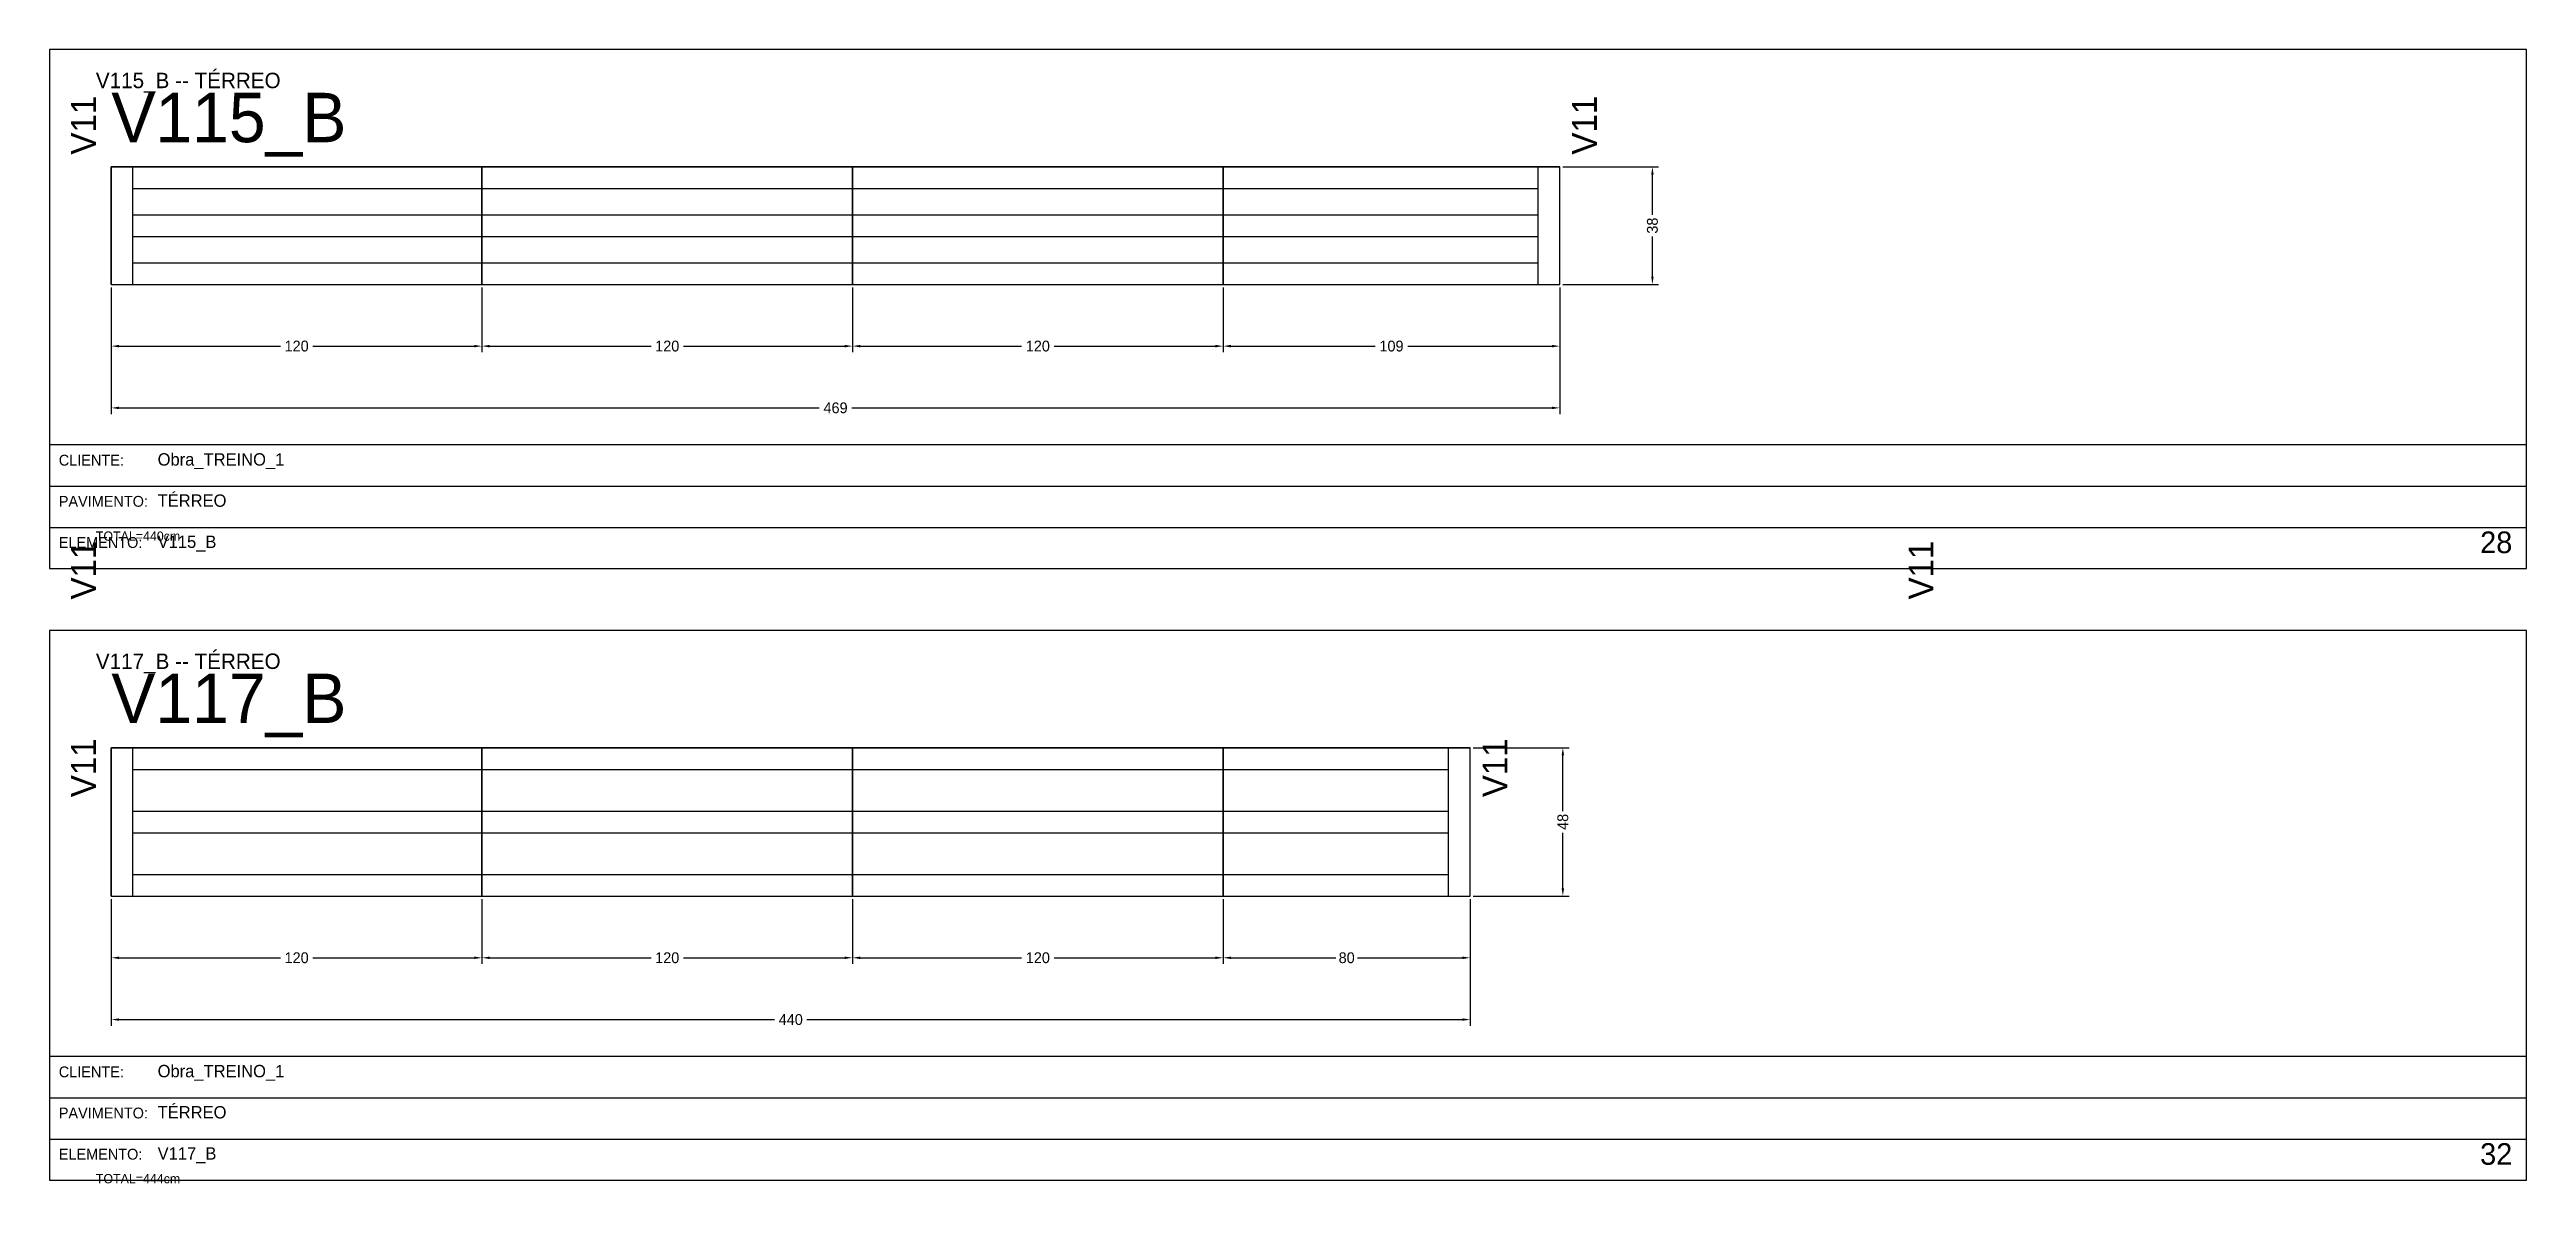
# Model space of a CAD drawing. Header units: metres. Extents: x 0 to 3268, y -4496 to 124.
# Drawn here: x 2466 to 3268, y -2425 to -2058 of the extents above; entities that cross this region are included whole.
import ezdxf

# ---------------------------------------------------------------- set-up
doc = ezdxf.new("R2010")
doc.units = ezdxf.units.M
for name, color, linetype in [('5', 5, 'Continuous'), ('BORDA_CELULA', 9, 'Continuous'), ('CARIMBO', 9, 'Continuous'), ('COTA', 241, 'Continuous'), ('NOMENCLATURA', 7, 'Continuous'), ('Painéis', 200, 'Continuous'), ('SARR_2.2x7', 40, 'Continuous')]:
    doc.layers.add(name, color=color, linetype=linetype)
doc.dimstyles.new('COTA', dxfattribs={"dimtxt": 3.5, "dimasz": 2.5, "dimexe": 2, "dimexo": 1, "dimgap": 0.9, "dimtad": 1, "dimdec": 0, "dimrnd": 1, "dimcen": 2.5, "dimclrd": 4, "dimclre": 4, "dimclrt": 4, "dimazin": 3, "dimtfac": 1, "dimtmove": 0, "dimatfit": 3})

msp = doc.modelspace()

# ---------------------------------------------------------------- texts
at = {"layer": '5'}
for p in [(2481, -2092), (2967, -2092), (2481, -2236), (3076, -2236), (2481, -2300), (2938, -2300)]:
    msp.add_text('V11', height=8, rotation=90, dxfattribs=at).set_placement(p)
at = {"layer": 'CARIMBO', "color": 9}
for s, p in [('CLIENTE:', (2469, -2192.67)), ('PAVIMENTO:', (2469, -2206)), ('ELEMENTO:', (2469, -2219.33)), ('CLIENTE:', (2469, -2390.67)), ('PAVIMENTO:', (2469, -2404)), ('ELEMENTO:', (2469, -2417.33))]:
    msp.add_text(s, height=3.5, dxfattribs=at).set_placement(p)
at = {"layer": 'CARIMBO', "color": 2}
for s, p in [('Obra_TREINO_1', (2501, -2192.67)), ('TÉRREO', (2501, -2206)), ('V115_B', (2501, -2219.33)), ('Obra_TREINO_1', (2501, -2390.67)), ('TÉRREO', (2501, -2404)), ('V117_B', (2501, -2417.33))]:
    msp.add_text(s, height=4, dxfattribs=at).set_placement(p)
at = {"layer": 'CARIMBO', "color": 3}
for s, p in [('28', (3253, -2221)), ('32', (3253, -2419))]:
    msp.add_text(s, height=7, dxfattribs=at).set_placement(p)
at = {"layer": 'COTA'}
for s, p in [('TOTAL=440cm', (2481, -2217)), ('TOTAL=444cm', (2481, -2425))]:
    msp.add_text(s, height=3, dxfattribs=at).set_placement(p)
at = {"layer": 'NOMENCLATURA'}
for s, height, p in [('V115_B -- TÉRREO', 5, (2481, -2070.5)), ('V115_B', 16, (2486, -2088)), ('V117_B -- TÉRREO', 5, (2481, -2258.5)), ('V117_B', 16, (2486, -2276))]:
    msp.add_text(s, height=height, dxfattribs=at).set_placement(p)

# ---------------------------------------------------------------- blocks, each defined once
blk = doc.blocks.new('_CLOSEDFILLED')
at = {"color": 0, "linetype": 'BYBLOCK'}
blk.add_solid([(-1, 0.16), (0, 0), (-1, -0.16)], dxfattribs=at)
blk = doc.blocks.new('*D252')
at = {"color": 4}
for p, q in [((2486, -2135), (2486, -2156)), ((2606, -2135), (2606, -2156)), ((2488.5, -2154), (2540.75, -2154)), ((2551.25, -2154), (2603.5, -2154))]:
    blk.add_line(p, q, dxfattribs=at)
at = {"layer": 'Defpoints'}
for p in [(2486, -2134), (2606, -2134), (2486, -2154)]:
    blk.add_point(p, dxfattribs=at)
at = {"layer": 'COTA', "color": 4, "xscale": 2.5, "yscale": 2.5, "rotation": 180}
blk.add_blockref('_CLOSEDFILLED', (2486, -2154), dxfattribs=at)
at = {"layer": 'COTA', "color": 4, "xscale": 2.5, "yscale": 2.5}
blk.add_blockref('_CLOSEDFILLED', (2606, -2154), dxfattribs=at)
at = {"layer": 'COTA', "color": 4, "insert": (2546, -2154), "char_height": 3.5, "attachment_point": 5}
blk.add_mtext('120', dxfattribs=at)
blk = doc.blocks.new('*D253')
at = {"color": 4}
for p, q in [((2606, -2135), (2606, -2156)), ((2726, -2135), (2726, -2156)), ((2608.5, -2154), (2660.75, -2154)), ((2671.25, -2154), (2723.5, -2154))]:
    blk.add_line(p, q, dxfattribs=at)
at = {"layer": 'Defpoints'}
for p in [(2606, -2134), (2726, -2134), (2606, -2154)]:
    blk.add_point(p, dxfattribs=at)
at = {"layer": 'COTA', "color": 4, "xscale": 2.5, "yscale": 2.5, "rotation": 180}
blk.add_blockref('_CLOSEDFILLED', (2606, -2154), dxfattribs=at)
at = {"layer": 'COTA', "color": 4, "xscale": 2.5, "yscale": 2.5}
blk.add_blockref('_CLOSEDFILLED', (2726, -2154), dxfattribs=at)
at = {"layer": 'COTA', "color": 4, "insert": (2666, -2154), "char_height": 3.5, "attachment_point": 5}
blk.add_mtext('120', dxfattribs=at)
blk = doc.blocks.new('*D254')
at = {"color": 4}
for p, q in [((2726, -2135), (2726, -2156)), ((2846, -2135), (2846, -2156)), ((2728.5, -2154), (2780.75, -2154)), ((2791.25, -2154), (2843.5, -2154))]:
    blk.add_line(p, q, dxfattribs=at)
at = {"layer": 'Defpoints'}
for p in [(2726, -2134), (2846, -2134), (2726, -2154)]:
    blk.add_point(p, dxfattribs=at)
at = {"layer": 'COTA', "color": 4, "xscale": 2.5, "yscale": 2.5, "rotation": 180}
blk.add_blockref('_CLOSEDFILLED', (2726, -2154), dxfattribs=at)
at = {"layer": 'COTA', "color": 4, "xscale": 2.5, "yscale": 2.5}
blk.add_blockref('_CLOSEDFILLED', (2846, -2154), dxfattribs=at)
at = {"layer": 'COTA', "color": 4, "insert": (2786, -2154), "char_height": 3.5, "attachment_point": 5}
blk.add_mtext('120', dxfattribs=at)
blk = doc.blocks.new('*D255')
at = {"color": 4}
for p, q in [((2846, -2135), (2846, -2156)), ((2955, -2135), (2955, -2156)), ((2848.5, -2154), (2895.25, -2154)), ((2905.75, -2154), (2952.5, -2154))]:
    blk.add_line(p, q, dxfattribs=at)
at = {"layer": 'Defpoints'}
for p in [(2846, -2134), (2955, -2134), (2846, -2154)]:
    blk.add_point(p, dxfattribs=at)
at = {"layer": 'COTA', "color": 4, "xscale": 2.5, "yscale": 2.5, "rotation": 180}
blk.add_blockref('_CLOSEDFILLED', (2846, -2154), dxfattribs=at)
at = {"layer": 'COTA', "color": 4, "xscale": 2.5, "yscale": 2.5}
blk.add_blockref('_CLOSEDFILLED', (2955, -2154), dxfattribs=at)
at = {"layer": 'COTA', "color": 4, "insert": (2900.5, -2154), "char_height": 3.5, "attachment_point": 5}
blk.add_mtext('109', dxfattribs=at)
blk = doc.blocks.new('*D256')
at = {"color": 4}
for p, q in [((2486, -2135), (2486, -2176)), ((2955, -2135), (2955, -2176)), ((2488.5, -2174), (2715.25, -2174)), ((2725.75, -2174), (2952.5, -2174))]:
    blk.add_line(p, q, dxfattribs=at)
at = {"layer": 'Defpoints'}
for p in [(2486, -2134), (2955, -2134), (2486, -2174)]:
    blk.add_point(p, dxfattribs=at)
at = {"layer": 'COTA', "color": 4, "xscale": 2.5, "yscale": 2.5, "rotation": 180}
blk.add_blockref('_CLOSEDFILLED', (2486, -2174), dxfattribs=at)
at = {"layer": 'COTA', "color": 4, "xscale": 2.5, "yscale": 2.5}
blk.add_blockref('_CLOSEDFILLED', (2955, -2174), dxfattribs=at)
at = {"layer": 'COTA', "color": 4, "insert": (2720.5, -2174), "char_height": 3.5, "attachment_point": 5}
blk.add_mtext('469', dxfattribs=at)
blk = doc.blocks.new('*D257')
at = {"color": 4}
for p, q in [((2956, -2096), (2987, -2096)), ((2985, -2111.5), (2985, -2098.5)), ((2985, -2131.5), (2985, -2118.5)), ((2956, -2134), (2987, -2134))]:
    blk.add_line(p, q, dxfattribs=at)
at = {"layer": 'Defpoints'}
for p in [(2955, -2096), (2955, -2134), (2985, -2134)]:
    blk.add_point(p, dxfattribs=at)
at = {"layer": 'COTA', "color": 4, "xscale": 2.5, "yscale": 2.5}
for p, rotation in [((2985, -2096), 90), ((2985, -2134), 270)]:
    blk.add_blockref('_CLOSEDFILLED', p, dxfattribs=dict(at, rotation=rotation))
at = {"layer": 'COTA', "color": 4, "insert": (2985, -2115), "char_height": 3.5, "attachment_point": 5, "rotation": 90}
blk.add_mtext('38', dxfattribs=at)
blk = doc.blocks.new('*D258')
at = {"color": 4}
for p, q in [((2956, -2096), (2987, -2096)), ((2985, -2111.5), (2985, -2098.5)), ((2985, -2131.5), (2985, -2118.5)), ((2956, -2134), (2987, -2134))]:
    blk.add_line(p, q, dxfattribs=at)
at = {"layer": 'Defpoints'}
for p in [(2955, -2096), (2955, -2134), (2985, -2134)]:
    blk.add_point(p, dxfattribs=at)
at = {"layer": 'COTA', "color": 4, "xscale": 2.5, "yscale": 2.5}
for p, rotation in [((2985, -2096), 90), ((2985, -2134), 270)]:
    blk.add_blockref('_CLOSEDFILLED', p, dxfattribs=dict(at, rotation=rotation))
at = {"layer": 'COTA', "color": 4, "insert": (2985, -2115), "char_height": 3.5, "attachment_point": 5, "rotation": 90}
blk.add_mtext('38', dxfattribs=at)
blk = doc.blocks.new('*D259')
at = {"color": 4}
for p, q in [((2956, -2096), (2987, -2096)), ((2985, -2111.5), (2985, -2098.5)), ((2985, -2131.5), (2985, -2118.5)), ((2956, -2134), (2987, -2134))]:
    blk.add_line(p, q, dxfattribs=at)
at = {"layer": 'Defpoints'}
for p in [(2955, -2096), (2955, -2134), (2985, -2134)]:
    blk.add_point(p, dxfattribs=at)
at = {"layer": 'COTA', "color": 4, "xscale": 2.5, "yscale": 2.5}
for p, rotation in [((2985, -2096), 90), ((2985, -2134), 270)]:
    blk.add_blockref('_CLOSEDFILLED', p, dxfattribs=dict(at, rotation=rotation))
at = {"layer": 'COTA', "color": 4, "insert": (2985, -2115), "char_height": 3.5, "attachment_point": 5, "rotation": 90}
blk.add_mtext('38', dxfattribs=at)
blk = doc.blocks.new('*D260')
at = {"color": 4}
for p, q in [((2956, -2096), (2987, -2096)), ((2985, -2111.5), (2985, -2098.5)), ((2985, -2131.5), (2985, -2118.5)), ((2956, -2134), (2987, -2134))]:
    blk.add_line(p, q, dxfattribs=at)
at = {"layer": 'Defpoints'}
for p in [(2955, -2096), (2955, -2134), (2985, -2134)]:
    blk.add_point(p, dxfattribs=at)
at = {"layer": 'COTA', "color": 4, "xscale": 2.5, "yscale": 2.5}
for p, rotation in [((2985, -2096), 90), ((2985, -2134), 270)]:
    blk.add_blockref('_CLOSEDFILLED', p, dxfattribs=dict(at, rotation=rotation))
at = {"layer": 'COTA', "color": 4, "insert": (2985, -2115), "char_height": 3.5, "attachment_point": 5, "rotation": 90}
blk.add_mtext('38', dxfattribs=at)
blk = doc.blocks.new('*D288')
at = {"color": 4}
for p, q in [((2486, -2333), (2486, -2354)), ((2606, -2333), (2606, -2354)), ((2488.5, -2352), (2540.75, -2352)), ((2551.25, -2352), (2603.5, -2352))]:
    blk.add_line(p, q, dxfattribs=at)
at = {"layer": 'Defpoints'}
for p in [(2486, -2332), (2606, -2332), (2486, -2352)]:
    blk.add_point(p, dxfattribs=at)
at = {"layer": 'COTA', "color": 4, "xscale": 2.5, "yscale": 2.5, "rotation": 180}
blk.add_blockref('_CLOSEDFILLED', (2486, -2352), dxfattribs=at)
at = {"layer": 'COTA', "color": 4, "xscale": 2.5, "yscale": 2.5}
blk.add_blockref('_CLOSEDFILLED', (2606, -2352), dxfattribs=at)
at = {"layer": 'COTA', "color": 4, "insert": (2546, -2352), "char_height": 3.5, "attachment_point": 5}
blk.add_mtext('120', dxfattribs=at)
blk = doc.blocks.new('*D289')
at = {"color": 4}
for p, q in [((2606, -2333), (2606, -2354)), ((2726, -2333), (2726, -2354)), ((2608.5, -2352), (2660.75, -2352)), ((2671.25, -2352), (2723.5, -2352))]:
    blk.add_line(p, q, dxfattribs=at)
at = {"layer": 'Defpoints'}
for p in [(2606, -2332), (2726, -2332), (2606, -2352)]:
    blk.add_point(p, dxfattribs=at)
at = {"layer": 'COTA', "color": 4, "xscale": 2.5, "yscale": 2.5, "rotation": 180}
blk.add_blockref('_CLOSEDFILLED', (2606, -2352), dxfattribs=at)
at = {"layer": 'COTA', "color": 4, "xscale": 2.5, "yscale": 2.5}
blk.add_blockref('_CLOSEDFILLED', (2726, -2352), dxfattribs=at)
at = {"layer": 'COTA', "color": 4, "insert": (2666, -2352), "char_height": 3.5, "attachment_point": 5}
blk.add_mtext('120', dxfattribs=at)
blk = doc.blocks.new('*D290')
at = {"color": 4}
for p, q in [((2726, -2333), (2726, -2354)), ((2846, -2333), (2846, -2354)), ((2728.5, -2352), (2780.75, -2352)), ((2791.25, -2352), (2843.5, -2352))]:
    blk.add_line(p, q, dxfattribs=at)
at = {"layer": 'Defpoints'}
for p in [(2726, -2332), (2846, -2332), (2726, -2352)]:
    blk.add_point(p, dxfattribs=at)
at = {"layer": 'COTA', "color": 4, "xscale": 2.5, "yscale": 2.5, "rotation": 180}
blk.add_blockref('_CLOSEDFILLED', (2726, -2352), dxfattribs=at)
at = {"layer": 'COTA', "color": 4, "xscale": 2.5, "yscale": 2.5}
blk.add_blockref('_CLOSEDFILLED', (2846, -2352), dxfattribs=at)
at = {"layer": 'COTA', "color": 4, "insert": (2786, -2352), "char_height": 3.5, "attachment_point": 5}
blk.add_mtext('120', dxfattribs=at)
blk = doc.blocks.new('*D291')
at = {"color": 4}
for p, q in [((2846, -2333), (2846, -2354)), ((2926, -2333), (2926, -2354)), ((2848.5, -2352), (2882.5, -2352)), ((2889.5, -2352), (2923.5, -2352))]:
    blk.add_line(p, q, dxfattribs=at)
at = {"layer": 'Defpoints'}
for p in [(2846, -2332), (2926, -2332), (2846, -2352)]:
    blk.add_point(p, dxfattribs=at)
at = {"layer": 'COTA', "color": 4, "xscale": 2.5, "yscale": 2.5, "rotation": 180}
blk.add_blockref('_CLOSEDFILLED', (2846, -2352), dxfattribs=at)
at = {"layer": 'COTA', "color": 4, "xscale": 2.5, "yscale": 2.5}
blk.add_blockref('_CLOSEDFILLED', (2926, -2352), dxfattribs=at)
at = {"layer": 'COTA', "color": 4, "insert": (2886, -2352), "char_height": 3.5, "attachment_point": 5}
blk.add_mtext('80', dxfattribs=at)
blk = doc.blocks.new('*D292')
at = {"color": 4}
for p, q in [((2486, -2333), (2486, -2374)), ((2926, -2333), (2926, -2374)), ((2488.5, -2372), (2700.75, -2372)), ((2711.25, -2372), (2923.5, -2372))]:
    blk.add_line(p, q, dxfattribs=at)
at = {"layer": 'Defpoints'}
for p in [(2486, -2332), (2926, -2332), (2486, -2372)]:
    blk.add_point(p, dxfattribs=at)
at = {"layer": 'COTA', "color": 4, "xscale": 2.5, "yscale": 2.5, "rotation": 180}
blk.add_blockref('_CLOSEDFILLED', (2486, -2372), dxfattribs=at)
at = {"layer": 'COTA', "color": 4, "xscale": 2.5, "yscale": 2.5}
blk.add_blockref('_CLOSEDFILLED', (2926, -2372), dxfattribs=at)
at = {"layer": 'COTA', "color": 4, "insert": (2706, -2372), "char_height": 3.5, "attachment_point": 5}
blk.add_mtext('440', dxfattribs=at)
blk = doc.blocks.new('*D293')
at = {"color": 4}
for p, q in [((2927, -2284), (2958, -2284)), ((2956, -2304.5), (2956, -2286.5)), ((2956, -2329.5), (2956, -2311.5)), ((2927, -2332), (2958, -2332))]:
    blk.add_line(p, q, dxfattribs=at)
at = {"layer": 'Defpoints'}
for p in [(2926, -2284), (2926, -2332), (2956, -2332)]:
    blk.add_point(p, dxfattribs=at)
at = {"layer": 'COTA', "color": 4, "xscale": 2.5, "yscale": 2.5}
for p, rotation in [((2956, -2284), 90), ((2956, -2332), 270)]:
    blk.add_blockref('_CLOSEDFILLED', p, dxfattribs=dict(at, rotation=rotation))
at = {"layer": 'COTA', "color": 4, "insert": (2956, -2308), "char_height": 3.5, "attachment_point": 5, "rotation": 90}
blk.add_mtext('48', dxfattribs=at)
blk = doc.blocks.new('*D294')
at = {"color": 4}
for p, q in [((2927, -2284), (2958, -2284)), ((2956, -2304.5), (2956, -2286.5)), ((2956, -2329.5), (2956, -2311.5)), ((2927, -2332), (2958, -2332))]:
    blk.add_line(p, q, dxfattribs=at)
at = {"layer": 'Defpoints'}
for p in [(2926, -2284), (2926, -2332), (2956, -2332)]:
    blk.add_point(p, dxfattribs=at)
at = {"layer": 'COTA', "color": 4, "xscale": 2.5, "yscale": 2.5}
for p, rotation in [((2956, -2284), 90), ((2956, -2332), 270)]:
    blk.add_blockref('_CLOSEDFILLED', p, dxfattribs=dict(at, rotation=rotation))
at = {"layer": 'COTA', "color": 4, "insert": (2956, -2308), "char_height": 3.5, "attachment_point": 5, "rotation": 90}
blk.add_mtext('48', dxfattribs=at)
blk = doc.blocks.new('*D295')
at = {"color": 4}
for p, q in [((2927, -2284), (2958, -2284)), ((2956, -2304.5), (2956, -2286.5)), ((2956, -2329.5), (2956, -2311.5)), ((2927, -2332), (2958, -2332))]:
    blk.add_line(p, q, dxfattribs=at)
at = {"layer": 'Defpoints'}
for p in [(2926, -2284), (2926, -2332), (2956, -2332)]:
    blk.add_point(p, dxfattribs=at)
at = {"layer": 'COTA', "color": 4, "xscale": 2.5, "yscale": 2.5}
for p, rotation in [((2956, -2284), 90), ((2956, -2332), 270)]:
    blk.add_blockref('_CLOSEDFILLED', p, dxfattribs=dict(at, rotation=rotation))
at = {"layer": 'COTA', "color": 4, "insert": (2956, -2308), "char_height": 3.5, "attachment_point": 5, "rotation": 90}
blk.add_mtext('48', dxfattribs=at)
blk = doc.blocks.new('*D296')
at = {"color": 4}
for p, q in [((2927, -2284), (2958, -2284)), ((2956, -2304.5), (2956, -2286.5)), ((2956, -2329.5), (2956, -2311.5)), ((2927, -2332), (2958, -2332))]:
    blk.add_line(p, q, dxfattribs=at)
at = {"layer": 'Defpoints'}
for p in [(2926, -2284), (2926, -2332), (2956, -2332)]:
    blk.add_point(p, dxfattribs=at)
at = {"layer": 'COTA', "color": 4, "xscale": 2.5, "yscale": 2.5}
for p, rotation in [((2956, -2284), 90), ((2956, -2332), 270)]:
    blk.add_blockref('_CLOSEDFILLED', p, dxfattribs=dict(at, rotation=rotation))
at = {"layer": 'COTA', "color": 4, "insert": (2956, -2308), "char_height": 3.5, "attachment_point": 5, "rotation": 90}
blk.add_mtext('48', dxfattribs=at)

# ---------------------------------------------------------------- dimensions: what is measured, and where the dimension line sits
at = {"layer": 'COTA'}
for base, p1, p2, picture, middle in [((2985, -2134), (2955, -2134), (2955, -2096), '*D257', (2985, -2115)), ((2985, -2134), (2955, -2134), (2955, -2096), '*D258', (2985, -2115)), ((2985, -2134), (2955, -2134), (2955, -2096), '*D259', (2985, -2115)), ((2985, -2134), (2955, -2134), (2955, -2096), '*D260', (2985, -2115)), ((2956, -2332), (2926, -2332), (2926, -2284), '*D293', (2956, -2308)), ((2956, -2332), (2926, -2332), (2926, -2284), '*D294', (2956, -2308)), ((2956, -2332), (2926, -2332), (2926, -2284), '*D295', (2956, -2308)), ((2956, -2332), (2926, -2332), (2926, -2284), '*D296', (2956, -2308))]:
    dim = msp.add_linear_dim(base=base, p1=p1, p2=p2, angle=90, dimstyle='COTA', dxfattribs=at)
    dim.commit()
    dim.dimension.update_dxf_attribs({"geometry": picture, "text_midpoint": middle})
for base, p1, p2, picture, middle in [((2486, -2154), (2486, -2134), (2606, -2134), '*D252', (2546, -2154)), ((2486, -2174), (2486, -2134), (2955, -2134), '*D256', (2720.5, -2174)), ((2606, -2154), (2606, -2134), (2726, -2134), '*D253', (2666, -2154)), ((2726, -2154), (2726, -2134), (2846, -2134), '*D254', (2786, -2154)), ((2846, -2154), (2846, -2134), (2955, -2134), '*D255', (2900.5, -2154)), ((2486, -2352), (2486, -2332), (2606, -2332), '*D288', (2546, -2352)), ((2486, -2372), (2486, -2332), (2926, -2332), '*D292', (2706, -2372)), ((2606, -2352), (2606, -2332), (2726, -2332), '*D289', (2666, -2352)), ((2726, -2352), (2726, -2332), (2846, -2332), '*D290', (2786, -2352)), ((2846, -2352), (2846, -2332), (2926, -2332), '*D291', (2886, -2352))]:
    dim = msp.add_linear_dim(base=base, p1=p1, p2=p2, dimstyle='COTA', dxfattribs=at)
    dim.commit()
    dim.dimension.update_dxf_attribs({"geometry": picture, "text_midpoint": middle})

# ---------------------------------------------------------------- linework, layer by layer
at = {"layer": 'BORDA_CELULA'}
for points in [[(2466, -2226), (3268, -2226), (3268, -2058), (2466, -2058)], [(2466, -2226), (3268, -2226), (3268, -2186), (2466, -2186)], [(2466, -2424), (3268, -2424), (3268, -2246), (2466, -2246)], [(2466, -2424), (3268, -2424), (3268, -2384), (2466, -2384)]]:
    msp.add_lwpolyline(points, close=True, dxfattribs=at)
at = {"layer": 'CARIMBO'}
for p, q in [((2466, -2199.33), (3268, -2199.33)), ((2466, -2212.67), (3268, -2212.67)), ((2466, -2226), (3268, -2226)), ((2466, -2397.33), (3268, -2397.33)), ((2466, -2410.67), (3268, -2410.67)), ((2466, -2424), (3268, -2424))]:
    msp.add_line(p, q, dxfattribs=at)
at = {"layer": 'Painéis'}
for points in [[(2486, -2134), (2486, -2096)], [(2486, -2096), (2606, -2096)], [(2486, -2134), (2606, -2134), (2606, -2096), (2486, -2096), (2486, -2134)], [(2606, -2134), (2606, -2096)], [(2606, -2096), (2726, -2096)], [(2606, -2134), (2726, -2134), (2726, -2096), (2606, -2096), (2606, -2134)], [(2726, -2134), (2726, -2096)], [(2726, -2096), (2846, -2096)], [(2726, -2134), (2846, -2134), (2846, -2096), (2726, -2096), (2726, -2134)], [(2846, -2134), (2846, -2096)], [(2846, -2096), (2955, -2096)], [(2846, -2134), (2955, -2134), (2955, -2096), (2846, -2096), (2846, -2134)], [(2955, -2134), (2955, -2096)], [(2486, -2134), (2606, -2134)], [(2606, -2134), (2726, -2134)], [(2726, -2134), (2846, -2134)], [(2846, -2134), (2955, -2134)], [(2486, -2332), (2486, -2284)], [(2486, -2284), (2606, -2284)], [(2486, -2332), (2606, -2332), (2606, -2284), (2486, -2284), (2486, -2332)], [(2606, -2332), (2606, -2284)], [(2606, -2284), (2726, -2284)], [(2606, -2332), (2726, -2332), (2726, -2284), (2606, -2284), (2606, -2332)], [(2726, -2332), (2726, -2284)], [(2726, -2284), (2846, -2284)], [(2726, -2332), (2846, -2332), (2846, -2284), (2726, -2284), (2726, -2332)], [(2846, -2332), (2846, -2284)], [(2846, -2284), (2926, -2284)], [(2846, -2332), (2926, -2332), (2926, -2284), (2846, -2284), (2846, -2332)], [(2926, -2332), (2926, -2284)], [(2486, -2332), (2606, -2332)], [(2606, -2332), (2726, -2332)], [(2726, -2332), (2846, -2332)], [(2846, -2332), (2926, -2332)]]:
    msp.add_lwpolyline(points, dxfattribs=at)
at = {"layer": 'SARR_2.2x7'}
for points in [[(2493, -2134), (2493, -2096)], [(2948, -2134), (2948, -2096)], [(2493, -2103), (2606, -2103)], [(2606, -2103), (2726, -2103)], [(2726, -2103), (2846, -2103)], [(2846, -2103), (2948, -2103)], [(2493, -2111.5), (2606, -2111.5)], [(2606, -2111.5), (2726, -2111.5)], [(2726, -2111.5), (2846, -2111.5)], [(2846, -2111.5), (2948, -2111.5)], [(2493, -2118.5), (2606, -2118.5)], [(2606, -2118.5), (2726, -2118.5)], [(2726, -2118.5), (2846, -2118.5)], [(2846, -2118.5), (2948, -2118.5)], [(2493, -2127), (2606, -2127)], [(2606, -2127), (2726, -2127)], [(2726, -2127), (2846, -2127)], [(2846, -2127), (2948, -2127)], [(2493, -2332), (2493, -2284)], [(2919, -2332), (2919, -2284)], [(2493, -2291), (2606, -2291)], [(2606, -2291), (2726, -2291)], [(2726, -2291), (2846, -2291)], [(2846, -2291), (2919, -2291)], [(2493, -2304.5), (2606, -2304.5)], [(2606, -2304.5), (2726, -2304.5)], [(2726, -2304.5), (2846, -2304.5)], [(2846, -2304.5), (2919, -2304.5)], [(2493, -2311.5), (2606, -2311.5)], [(2606, -2311.5), (2726, -2311.5)], [(2726, -2311.5), (2846, -2311.5)], [(2846, -2311.5), (2919, -2311.5)], [(2493, -2325), (2606, -2325)], [(2606, -2325), (2726, -2325)], [(2726, -2325), (2846, -2325)], [(2846, -2325), (2919, -2325)]]:
    msp.add_lwpolyline(points, dxfattribs=at)

msp.set_redraw_order([(e.dxf.handle, doc.entitydb.next_handle()) for e in msp.query("TEXT MTEXT ATTDEF DIMENSION ARC_DIMENSION")])  # texts and dimensions are drawn at this point

doc.saveas('drawing.dxf')
